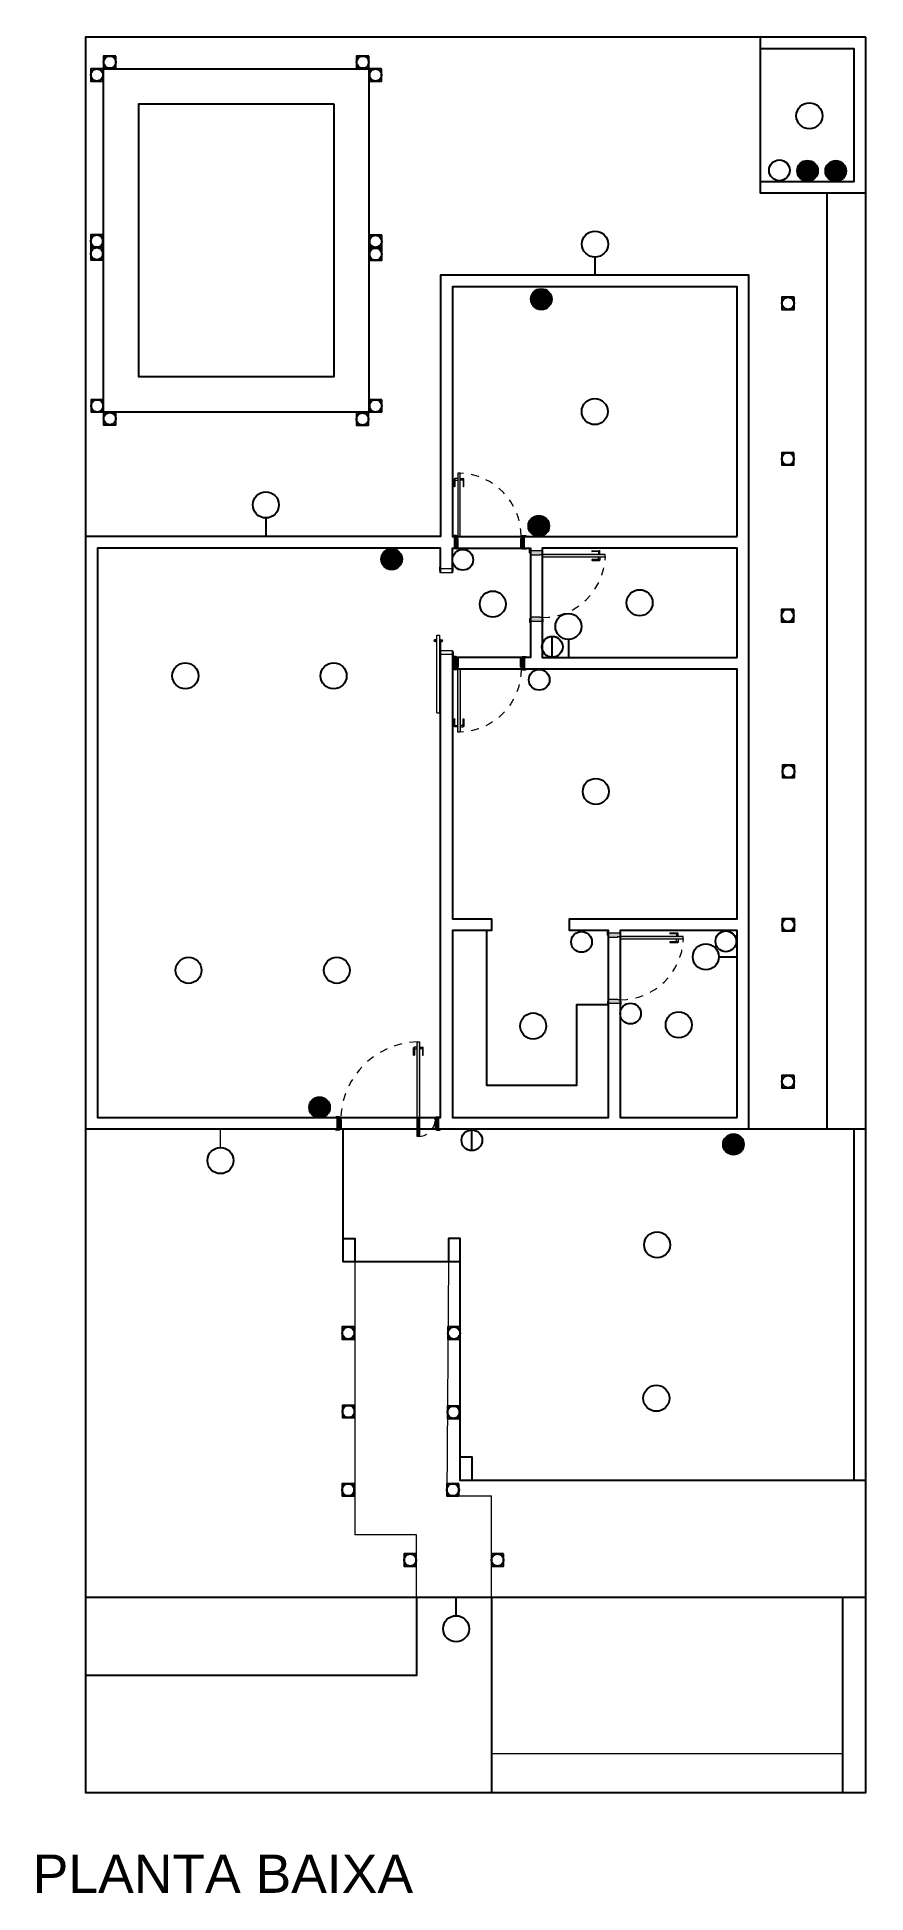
# Model space of a CAD drawing. Header units: inches. Extents: x 2 to 116, y 2 to 108.
# Drawn here: x 47.06 to 57.68, y 1.91 to 25.69 of the extents above; entities that cross this region are included whole.
import ezdxf

# ---------------------------------------------------------------- set-up
doc = ezdxf.new("R2010")
doc.units = ezdxf.units.IN
doc.header["$MEASUREMENT"] = 0
doc.linetypes.add('ACAD_ISO02W100', pattern=[15, 12, -3])
for name, color, linetype, lineweight in [('03.1 PAREDES', 250, 'Continuous', 25), ('04 ESQUADRIAS', 252, 'Continuous', 9), ('07.1 DETALHES', 251, 'Continuous', 9), ('08.1 DETALHES', 253, 'Continuous', 9)]:
    doc.layers.add(name, color=color, linetype=linetype, lineweight=lineweight)
for name, color, linetype in [('05 TEXTOS', 251, 'Continuous'), ('ILUMINAÇÃO', 10, 'Continuous'), ('INTERRUPTORES', 106, 'Continuous')]:
    doc.layers.add(name, color=color, linetype=linetype)
doc.layers.add('06 COTAS', color=7, linetype='Continuous', lineweight=9, true_color=0x96363a)
doc.styles.add('TEXTO 15MM', font='arial.ttf', dxfattribs={"height": 0.15})

msp = doc.modelspace()

# ---------------------------------------------------------------- texts
at = {"layer": '05 TEXTOS', "insert": (47.005, 2.397), "char_height": 0.49055, "attachment_point": 1, "style": 'TEXTO 15MM'}
msp.add_mtext_dynamic_manual_height_columns('PLANTA BAIXA', width=7.22988, gutter_width=0.075, heights=[0], dxfattribs=at)

# ---------------------------------------------------------------- blocks, each defined once
blk = doc.blocks.new('PORTA 80 MADEIRA')
at = {"layer": '04 ESQUADRIAS'}
for p, q in [((-0.875, 0.01), (-0.915, 0.01)), ((-0.035, 0), (-0.05, 0)), ((-0.05, 0), (-0.05, -0.12)), ((-0.025, 0.01), (0.025, 0.01)), ((0, -0.15), (0, 0)), ((0.025, 0), (0, 0)), ((0.025, 0.01), (0.025, 0)), ((-0.925, 0), (-0.9, 0)), ((-0.925, -0.15), (-0.9, -0.15)), ((-0.875, -0.16), (-0.915, -0.16)), ((-0.9, 0), (-0.9, -0.15)), ((-0.85, 0), (-0.865, 0)), ((-0.865, -0.15), (-0.855, -0.15)), ((-0.855, -0.15), (-0.855, -0.12)), ((-0.855, -0.12), (-0.85, -0.12)), ((-0.85, -0.12), (-0.85, 0)), ((-0.045, -0.15), (-0.075, -0.15)), ((-0.075, -0.15), (-0.075, -0.96)), ((-0.05, -0.12), (-0.045, -0.12)), ((-0.045, -0.12), (-0.045, -0.15)), ((-0.045, -0.96), (-0.045, -0.15)), ((-0.045, -0.15), (-0.035, -0.15)), ((-0.025, -0.16), (0.025, -0.16)), ((0.025, -0.15), (0, -0.15)), ((0.025, -0.16), (0.025, -0.15)), ((-0.122, -0.792), (-0.122, -0.884)), ((-0.075, -0.892), (-0.115, -0.892)), ((-0.112, -0.892), (-0.112, -0.792)), ((-0.112, -0.872), (-0.075, -0.872)), ((-0.008, -0.872), (-0.045, -0.872)), ((-0.045, -0.892), (-0.005, -0.892)), ((-0.008, -0.892), (-0.008, -0.792)), ((0.002, -0.792), (0.002, -0.884)), ((-0.075, -0.96), (-0.045, -0.96))]:
    blk.add_line(p, q, dxfattribs=at)
for centre, radius, start, end in [((-0.915, 0), 0.01, 90, 180), ((-0.875, 0), 0.01, 0, 90), ((-0.025, 0), 0.01, 90, 180), ((-0.915, -0.15), 0.01, 180, 270), ((-0.875, -0.15), 0.01, 270, 0), ((-0.025, -0.15), 0.01, 180, 270), ((-0.117, -0.792), 0.005, 0, 180), ((-0.112, -0.883), 0.01, 176.4764, 249.8079), ((-0.003, -0.792), 0.005, 0, 180), ((-0.008, -0.883), 0.01, 290.1921, 3.5236)]:
    blk.add_arc(centre, radius, start, end, dxfattribs=at)
at = {"layer": '04 ESQUADRIAS', "linetype": 'ACAD_ISO02W100', "ltscale": 0.005}
blk.add_arc((-0.045, -0.151), 0.81, 179.9607, 267.8778, dxfattribs=at)
blk = doc.blocks.new('PORTA CORRE 100X15')
at = {"layer": '04 ESQUADRIAS'}
for p, q in [((-0.747, 0.197), (0.249, 0.197)), ((-0.747, 0.197), (-0.747, 0.162)), ((-0.747, 0.162), (0.249, 0.162)), ((-0.025, -0.01), (-0.025, 0)), ((-0.025, 0), (0, 0)), ((0, 0), (0, 0.15)), ((0, 0.15), (0.05, 0.15)), ((0.05, 0), (0.035, 0)), ((0.05, 0), (0.05, 0.15)), ((0.154, 0.202), (0.204, 0.202)), ((0.154, 0.197), (0.154, 0.202)), ((0.154, 0.157), (0.154, 0.162)), ((0.154, 0.157), (0.204, 0.157)), ((0.169, 0.202), (0.169, 0.227)), ((0.189, 0.215), (0.169, 0.215)), ((0.169, 0.157), (0.169, 0.132)), ((0.189, 0.143), (0.169, 0.143)), ((0.189, 0.202), (0.189, 0.227)), ((0.189, 0.157), (0.189, 0.132)), ((0.204, 0.197), (0.204, 0.202)), ((0.204, 0.157), (0.204, 0.162)), ((0.249, 0.197), (0.249, 0.162)), ((1.05, 0.15), (1.065, 0.15)), ((1.05, 0), (1.05, 0.15)), ((1.05, 0), (1.065, 0)), ((1.075, 0.16), (1.125, 0.16)), ((1.1, 0), (1.1, 0.15)), ((1.125, 0.15), (1.1, 0.15)), ((1.125, 0), (1.1, 0)), ((1.125, 0.16), (1.125, 0.15)), ((1.125, -0.01), (1.125, 0)), ((0.025, -0.01), (-0.025, -0.01)), ((1.075, -0.01), (1.125, -0.01))]:
    blk.add_line(p, q, dxfattribs=at)
for centre, start, end in [((0.025, 0), 270, 0), ((0.179, 0.227), 0.2372, 179.7628), ((0.179, 0.132), 180.2372, 359.7628), ((1.075, 0.15), 90, 180), ((1.075, 0), 180, 270)]:
    blk.add_arc(centre, 0.01, start, end, dxfattribs=at)
blk = doc.blocks.new('PORTA 120 PIVOTANDE')
at = {"layer": '04 ESQUADRIAS'}
for p, q in [((-0.322, 0.952), (-0.322, 1.044)), ((-0.275, 1.052), (-0.315, 1.052)), ((-0.312, 1.052), (-0.312, 0.952)), ((-0.312, 1.032), (-0.275, 1.032)), ((-0.275, -0.09), (-0.275, 1.12)), ((-0.275, 1.12), (-0.245, 1.12)), ((-0.245, 1.12), (-0.245, -0.09)), ((-0.245, 1.052), (-0.205, 1.052)), ((-0.208, 1.032), (-0.245, 1.032)), ((-0.208, 1.052), (-0.208, 0.952)), ((-0.198, 0.952), (-0.198, 1.044)), ((-1.325, 0.15), (-1.3, 0.15)), ((-1.325, 0), (-1.3, 0)), ((-1.275, 0.16), (-1.315, 0.16)), ((-1.3, 0), (-1.3, 0.15)), ((-1.265, 0.15), (-1.255, 0.15)), ((-1.25, 0), (-1.265, 0)), ((-1.255, 0.15), (-1.255, 0.12)), ((-1.255, 0.12), (-1.25, 0.12)), ((-1.25, 0.12), (-1.25, 0)), ((-0.035, 0.15), (-0.05, 0.15)), ((-0.05, 0.15), (-0.05, 0.12)), ((-0.05, 0.12), (-0.045, 0.12)), ((-0.045, 0.12), (-0.045, 0)), ((-0.045, 0), (-0.035, 0)), ((-0.025, 0.16), (0.015, 0.16)), ((0, 0), (0, 0.15)), ((0.025, 0.15), (0, 0.15)), ((0.025, 0), (0, 0)), ((-1.275, -0.01), (-1.315, -0.01)), ((-0.245, -0.09), (-0.275, -0.09)), ((-0.025, -0.01), (0.015, -0.01))]:
    blk.add_line(p, q, dxfattribs=at)
at = {"layer": '04 ESQUADRIAS', "linetype": 'ACAD_ISO02W100', "ltscale": 0.005}
for p, q in [((-0.245, 0.12), (-0.275, 0.12)), ((-0.26, 0.145), (-0.26, 0.095))]:
    blk.add_line(p, q, dxfattribs=at)
for centre, radius, start, end in [((-0.244, 0.109), 1.012, 91.7413, 177.6709), ((-0.262, 0.126), 0.217, 274.4612, 358.3332)]:
    blk.add_arc(centre, radius, start, end, dxfattribs=at)
at = {"layer": '04 ESQUADRIAS'}
for centre, radius, start, end in [((-0.312, 1.043), 0.01, 110.1921, 183.5236), ((-0.317, 0.952), 0.005, 180, 0), ((-0.203, 0.952), 0.005, 180, 0), ((-0.208, 1.043), 0.01, 356.4764, 69.8079), ((-1.315, 0.15), 0.01, 90, 180), ((-1.315, 0), 0.01, 180, 270), ((-1.275, 0.15), 0.01, 0, 90), ((-1.275, 0), 0.01, 270, 0), ((-0.025, 0.15), 0.01, 90, 180), ((-0.025, 0), 0.01, 180, 270), ((0.015, 0.15), 0.01, 0, 90), ((0.015, 0), 0.01, 270, 0)]:
    blk.add_arc(centre, radius, start, end, dxfattribs=at)
blk = doc.blocks.new('Iluminação Piso')
at = {"layer": 'ILUMINAÇÃO'}
blk.add_lwpolyline([(59.836, 10.332), (59.68, 10.332), (59.68, 10.176), (59.836, 10.176)], close=True, dxfattribs=at)
blk.add_circle((59.758, 10.254), 0.0781, dxfattribs=at)
blk = doc.blocks.new('Interruptor Paralelo')
at = {"transparency": 33554595}
h = blk.add_hatch(color=256, dxfattribs=at)
h.dxf.hatch_style = 1
h.paths.add_polyline_path([(59.132, 10.845, 1), (59.397, 10.845, 1)])
at = {"layer": 'INTERRUPTORES', "color": 3}
blk.add_circle((59.265, 10.845), 0.133, dxfattribs=at)
blk = doc.blocks.new('Interruptor Simples')
at = {"layer": 'INTERRUPTORES', "color": 3}
blk.add_circle((60.153, 11.458), 0.133, dxfattribs=at)
blk = doc.blocks.new('Interruptor 2 sessões')
at = {"layer": 'INTERRUPTORES'}
blk.add_line((59.253, 11.58), (59.253, 11.846), dxfattribs=at)
at = {"layer": 'INTERRUPTORES', "color": 3}
blk.add_circle((59.253, 11.713), 0.133, dxfattribs=at)

# ---------------------------------------------------------------- hatches: boundary and pattern name
at = {"layer": '03.1 PAREDES', "true_color": 0xe29d6e}
h = msp.add_hatch(color=33, dxfattribs=at)
h.dxf.hatch_style = 1
h.paths.add_polyline_path([(52.483, 20.104), (52.453, 20.104), (52.453, 19.294), (52.483, 19.294)])
h = msp.add_hatch(color=33, dxfattribs=at)
h.dxf.hatch_style = 1
h.paths.add_polyline_path([(52.458, 19.264), (52.453, 19.264), (52.453, 19.294), (52.443, 19.294), (52.408, 19.294), (52.408, 19.144), (52.458, 19.144)])
h = msp.add_hatch(color=33, dxfattribs=at)
h.dxf.hatch_style = 1
h.paths.add_polyline_path([(53.308, 19.294), (53.263, 19.294), (53.263, 19.264), (53.258, 19.264), (53.258, 19.144), (53.273, 19.144), (53.308, 19.144)])
h = msp.add_hatch(color=33, dxfattribs=at)
h.dxf.hatch_style = 1
h.paths.add_polyline_path([(53.383, 19.109), (53.383, 19.059), (53.503, 19.059), (53.503, 19.064), (53.533, 19.064), (53.533, 19.074), (53.533, 19.109)])
h.paths.add_polyline_path([(54.343, 19.064), (53.533, 19.064), (53.533, 19.034), (54.343, 19.034)])
h.paths.add_polyline_path([(53.533, 18.254), (53.503, 18.254), (53.503, 18.259), (53.383, 18.259), (53.383, 18.209), (53.533, 18.209)])
h = msp.add_hatch(color=33, dxfattribs=at)
h.dxf.hatch_style = 1
h.paths.add_polyline_path([(52.458, 17.624), (52.453, 17.624), (52.453, 17.594), (52.443, 17.594), (52.408, 17.594), (52.408, 17.744), (52.458, 17.744)])
h = msp.add_hatch(color=33, dxfattribs=at)
h.dxf.hatch_style = 1
h.paths.add_polyline_path([(53.308, 17.594), (53.263, 17.594), (53.263, 17.624), (53.258, 17.624), (53.258, 17.744), (53.273, 17.744), (53.308, 17.744)])
h = msp.add_hatch(color=33, dxfattribs=at)
h.dxf.hatch_style = 1
h.paths.add_polyline_path([(52.483, 16.784), (52.453, 16.784), (52.453, 17.594), (52.483, 17.594)])
h = msp.add_hatch(color=33, dxfattribs=at)
h.dxf.hatch_style = 1
h.paths.add_polyline_path([(54.383, 14.209), (54.383, 14.159), (54.503, 14.159), (54.503, 14.164), (54.533, 14.164), (54.533, 14.174), (54.533, 14.209)])
h.paths.add_polyline_path([(55.343, 14.164), (54.533, 14.164), (54.533, 14.134), (55.343, 14.134)])
h.paths.add_polyline_path([(54.533, 13.354), (54.503, 13.354), (54.503, 13.359), (54.383, 13.359), (54.383, 13.309), (54.533, 13.309)])
h = msp.add_hatch(color=33, dxfattribs=at)
h.dxf.hatch_style = 1
h.paths.add_polyline_path([(51.963, 12.814), (51.933, 12.814), (51.933, 11.844), (51.963, 11.844)])
h = msp.add_hatch(color=33, dxfattribs=at)
h.dxf.hatch_style = 1
h.paths.add_polyline_path([(50.958, 11.814), (50.953, 11.814), (50.953, 11.844), (50.908, 11.844), (50.908, 11.694), (50.958, 11.694)])
h = msp.add_hatch(color=33, dxfattribs=at)
h.dxf.hatch_style = 1
h.paths.add_polyline_path([(51.963, 11.844), (51.933, 11.844), (51.933, 11.814), (51.963, 11.814)])
h = msp.add_hatch(color=33, dxfattribs=at)
h.dxf.hatch_style = 1
h.paths.add_polyline_path([(51.963, 11.814), (51.933, 11.814), (51.933, 11.694), (51.963, 11.694)])
h = msp.add_hatch(color=33, dxfattribs=at)
h.dxf.hatch_style = 1
h.paths.add_polyline_path([(51.963, 11.694), (51.933, 11.694), (51.933, 11.604), (51.963, 11.604)])
h = msp.add_hatch(color=33, dxfattribs=at)
h.dxf.hatch_style = 1
h.paths.add_polyline_path([(52.208, 11.844), (52.158, 11.844), (52.158, 11.814), (52.163, 11.814), (52.163, 11.694), (52.173, 11.694), (52.208, 11.694)])

# ---------------------------------------------------------------- linework, layer by layer
for p, q in [((57.183, 23.694), (57.183, 11.694)), ((56.183, 11.844), (56.183, 11.844)), ((57.533, 7.194), (57.533, 11.694))]:
    msp.add_line(p, q)
for points in [[(57.683, 25.694), (47.683, 25.694), (47.683, 3.194), (57.683, 3.194)], [(51.314, 25.288), (51.314, 20.888), (47.914, 20.888), (47.914, 25.288)], [(50.864, 24.838), (50.864, 21.338), (48.364, 21.338), (48.364, 24.838)], [(56.033, 19.294), (56.033, 22.494), (52.383, 22.494), (52.383, 19.294)], [(56.033, 17.744), (56.033, 19.144), (53.533, 19.144), (53.533, 17.744)], [(56.033, 11.844), (56.033, 14.244), (54.533, 14.244), (54.533, 11.844)]]:
    msp.add_lwpolyline(points, close=True)
for points in [[(57.683, 23.694), (56.333, 23.694), (56.333, 25.694)], [(56.333, 23.844), (57.533, 23.844), (57.533, 25.544), (56.333, 25.544)], [(56.183, 11.694), (56.183, 22.644), (52.233, 22.644), (52.233, 19.294), (47.683, 19.294)], [(52.233, 18.829), (52.233, 19.144), (47.833, 19.144), (47.833, 11.844), (52.233, 11.844), (52.233, 17.969)], [(52.383, 18.829), (52.383, 19.144), (53.383, 19.144), (53.383, 17.744), (52.383, 17.744)], [(52.383, 17.829), (52.383, 14.394), (52.883, 14.394), (52.883, 14.244), (52.383, 14.244), (52.383, 11.844), (54.383, 11.844), (54.383, 14.244), (53.883, 14.244), (53.883, 14.394), (56.033, 14.394), (56.033, 17.594), (52.383, 17.594)], [(52.822, 14.244), (52.822, 12.262), (53.977, 12.262), (53.977, 13.294), (54.373, 13.294)], [(57.683, 11.694), (47.683, 11.694)], [(52.483, 9.994), (50.983, 9.994), (50.983, 11.694)], [(50.983, 10.294), (51.133, 10.294), (51.133, 9.994)], [(57.683, 7.194), (52.483, 7.194), (52.483, 10.294), (52.333, 10.294), (52.333, 9.994)], [(52.483, 7.494), (52.633, 7.494), (52.633, 7.194)], [(57.683, 5.694), (47.683, 5.694)]]:
    msp.add_lwpolyline(points)
at = {"layer": '03.1 PAREDES'}
for p, q in [((52.883, 5.694), (52.883, 3.194)), ((57.383, 5.694), (57.383, 3.194))]:
    msp.add_line(p, q, dxfattribs=at)
msp.add_lwpolyline([(51.924, 5.694), (51.924, 4.694), (47.683, 4.694)], dxfattribs=at)
at = {"layer": '06 COTAS', "color": 6}
msp.add_line((49.411, 11.46), (49.411, 11.689), dxfattribs=at)
at = {"layer": '06 COTAS'}
for p in [(47.983, 11.844), (48.133, 11.844), (48.283, 11.844), (48.433, 11.844), (48.583, 11.844), (48.733, 11.844), (48.883, 11.844), (49.033, 11.844), (49.183, 11.844), (49.333, 11.844), (49.483, 11.844), (49.633, 11.844), (49.783, 11.844), (49.933, 11.844), (50.083, 11.844), (50.233, 11.844), (50.383, 11.844), (50.533, 11.844), (50.683, 11.844), (50.833, 11.844), (50.983, 11.844), (50.983, 11.694), (51.133, 11.844), (51.283, 11.844), (51.433, 11.844), (51.583, 11.844), (51.733, 11.844), (51.883, 11.844), (52.033, 11.844), (52.183, 11.844)]:
    msp.add_point(p, dxfattribs=at)
at = {"layer": '07.1 DETALHES'}
for p, q in [((57.683, 23.694), (57.183, 23.694)), ((52.333, 9.994), (52.311, 6.995)), ((52.311, 6.995), (52.883, 6.994)), ((52.883, 5.694), (52.883, 6.994)), ((51.925, 6.494), (51.133, 6.495)), ((51.924, 5.694), (51.925, 6.494)), ((52.883, 3.694), (57.383, 3.694))]:
    msp.add_line(p, q, dxfattribs=at)
at = {"layer": '08.1 DETALHES'}
msp.add_line((51.133, 9.994), (51.133, 6.494), dxfattribs=at)
at = {"layer": 'ILUMINAÇÃO', "color": 6}
for p, q in [((54.211, 22.875), (54.211, 22.645)), ((49.993, 19.532), (49.993, 19.302)), ((53.87, 17.973), (53.87, 17.744)), ((55.798, 13.905), (56.028, 13.905)), ((52.431, 5.459), (52.431, 5.689))]:
    msp.add_line(p, q, dxfattribs=at)
at = {"layer": 'ILUMINAÇÃO'}
for centre in [(56.958, 24.686), (54.211, 23.041), (54.208, 20.894), (49.993, 19.698), (52.901, 18.427), (54.783, 18.444), (53.87, 18.14), (48.961, 17.507), (50.861, 17.507), (54.221, 16.025), (55.631, 13.905), (49.002, 13.732), (50.902, 13.732), (53.419, 13.018), (55.284, 13.033), (49.411, 11.293), (55.007, 10.213), (54.997, 8.246), (52.431, 5.292)]:
    msp.add_circle(centre, 0.167, dxfattribs=at)

# ---------------------------------------------------------------- block references
at = {"layer": '04 ESQUADRIAS'}
for name, p, rotation in [('PORTA 80 MADEIRA', (52.408, 19.144), 180), ('PORTA 80 MADEIRA', (53.383, 19.109), 89.99999999999999), ('PORTA CORRE 100X15', (52.383, 17.779), 90.00000000000001), ('PORTA 80 MADEIRA', (54.383, 14.209), 89.99999999999999)]:
    msp.add_blockref(name, p, dxfattribs=dict(at, rotation=rotation))
at = {"layer": '04 ESQUADRIAS', "xscale": -1}
msp.add_blockref('PORTA 80 MADEIRA', (52.408, 17.744), dxfattribs=at)
at = {"layer": '04 ESQUADRIAS'}
msp.add_blockref('PORTA 120 PIVOTANDE', (52.208, 11.694), dxfattribs=at)
at = {"layer": 'ILUMINAÇÃO'}
for p in [(-11.93, 14.955), (-11.766, 15.119), (-8.524, 15.12), (-8.36, 14.955), (-11.932, 12.826), (-8.359, 12.822), (-11.932, 12.664), (-8.359, 12.658), (-3.073, 12.028), (-11.928, 10.713), (-8.359, 10.713), (-11.766, 10.55), (-8.526, 10.545), (-3.075, 10.035), (-3.078, 8.025), (-3.068, 6.028), (-3.07, 4.061), (-3.073, 2.051), (-8.708, -1.171), (-7.354, -1.171), (-8.707, -2.177), (-7.361, -2.187), (-8.711, -3.181), (-7.368, -3.181), (-7.916, -4.081), (-6.797, -4.081)]:
    msp.add_blockref('Iluminação Piso', p, dxfattribs=at)
at = {"layer": 'INTERRUPTORES'}
for name, p in [('Interruptor Simples', (-3.579, 12.529)), ('Interruptor Paralelo', (-2.33, 13.135)), ('Interruptor Paralelo', (-1.969, 13.133)), ('Interruptor Paralelo', (-5.742, 11.49)), ('Interruptor Paralelo', (-5.774, 8.583)), ('Interruptor Paralelo', (-7.66, 8.157)), ('Interruptor Simples', (-7.636, 7.536)), ('Interruptor 2 sessões', (-5.589, 6.166)), ('Interruptor Simples', (-6.657, 5.998)), ('Interruptor Simples', (-6.115, 2.638)), ('Interruptor Simples', (-4.265, 2.646)), ('Interruptor Simples', (-5.487, 1.72)), ('Interruptor Paralelo', (-8.584, 1.13)), ('Interruptor 2 sessões', (-6.62, -0.159)), ('Interruptor Paralelo', (-3.28, 0.656))]:
    msp.add_blockref(name, p, dxfattribs=at)

msp.set_redraw_order([(e.dxf.handle, doc.entitydb.next_handle()) for e in msp.query("TEXT MTEXT ATTDEF DIMENSION ARC_DIMENSION")])  # texts and dimensions are drawn at this point

doc.saveas('drawing.dxf')
